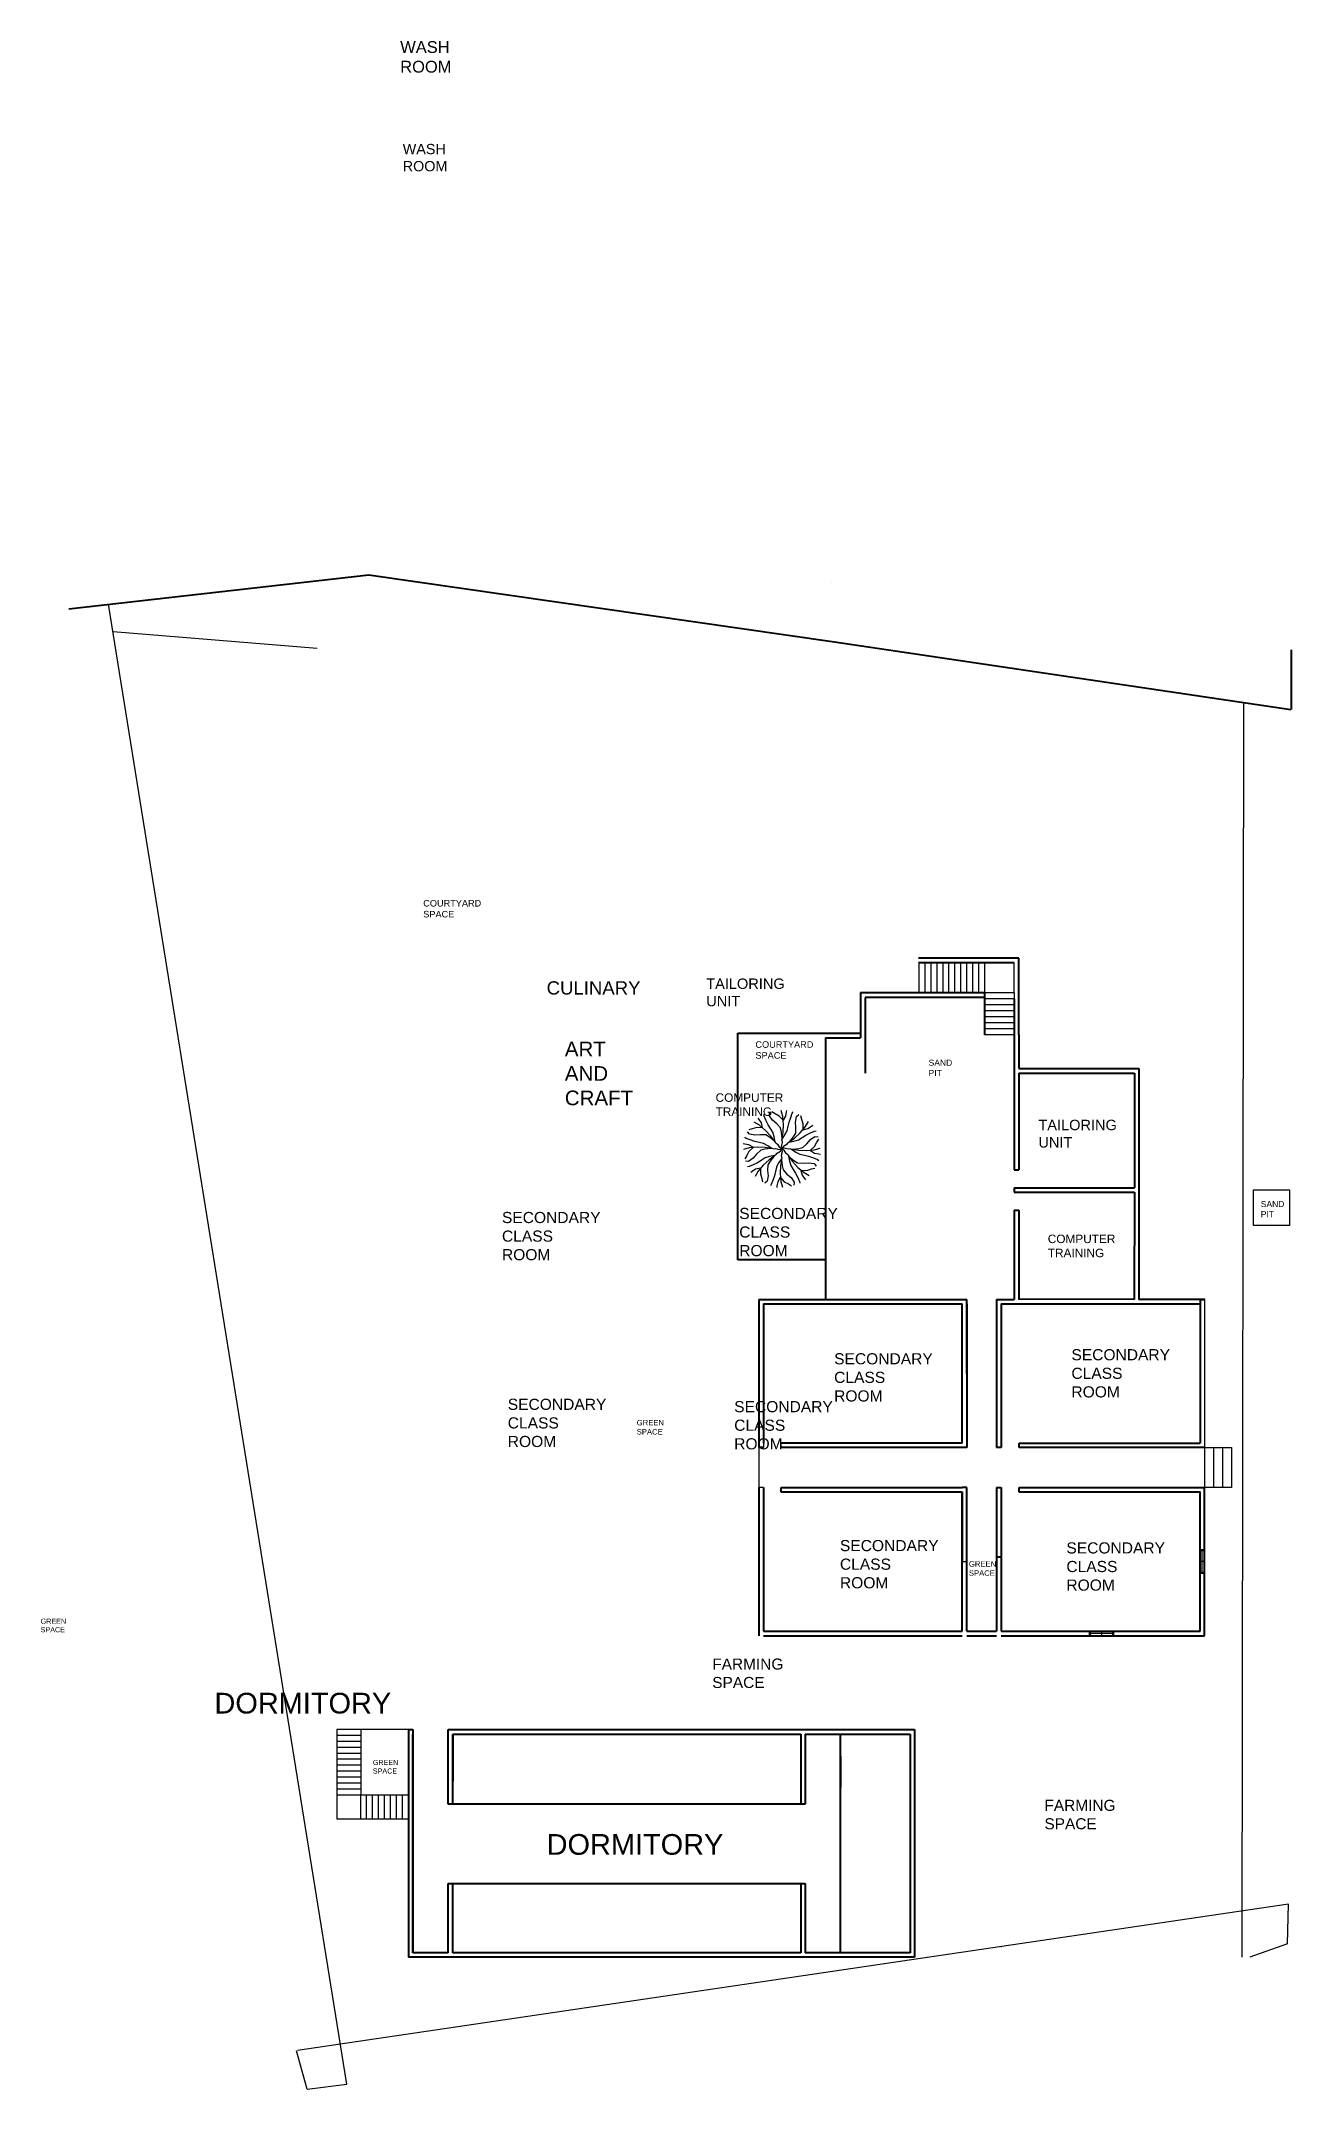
# Model space of a CAD drawing. Header units: metres. Extents: x -353 to 1688, y -477 to 135.
# Drawn here: x 467.7 to 530.6, y 27.7 to 130.7 of the extents above; entities that cross this region are included whole.
import ezdxf

# ---------------------------------------------------------------- set-up
doc = ezdxf.new("R2010")
doc.units = ezdxf.units.M
doc.header["$MEASUREMENT"] = 0
doc.layers.add('STAIR', color=231, linetype='Continuous', plot=False)
doc.layers.add('TEXT', color=141, linetype='Continuous', plot=False)
doc.layers.add('WALL', color=2, linetype='Continuous', lineweight=40)
doc.layers.add('WINDOW', color=10, linetype='Continuous')
doc.styles.get("Standard").update_dxf_attribs({"font": 'arial.ttf'})

msp = doc.modelspace()

# ---------------------------------------------------------------- texts
at = {"layer": 'TEXT', "attachment_point": 1}
for s, width, gutter_width, insert, char_height in [('WASH ROOM', 0.5557971, 2.96711, (485.79435, 130.70011), 0.593422), ('WASH ROOM', 0.4838413, 2.58297, (485.9215, 125.53064), 0.516595), ('COURTYARD SPACE', 0.2376075, 1.64801, (486.95301, 87.49682), 0.3296019), ('TAILORING UNIT', 0.2742055, 2.62079, (501.18413, 83.54684), 0.5241584), ('CULINARY', 0.2539478, 3.34098, (493.15846, 83.40708), 0.668196), ('ART AND CRAFT', 0.3544712, 3.69158, (494.07254, 80.36955), 0.7383169), ('COURTYARD SPACE', 0.2376075, 1.64801, (503.65869, 80.39002), 0.3296019), ('SAND PIT', 0.0374593, 1.5309, (512.36799, 79.46083), 0.30618), ('COMPUTER TRAINING', 0.0507446, 2.12709, (501.65581, 77.76904), 0.4254175), ('TAILORING UNIT', 0.2742055, 2.62079, (517.88981, 76.44004), 0.5241584), ('SAND PIT', 0.0374593, 1.5309, (529.07366, 72.35403), 0.30618), ('SECONDARY CLASS ROOM', 0.2488736, 2.80325, (490.91141, 71.80379), 0.5606504), ('SECONDARY CLASS ROOM', 0.2488736, 2.80325, (502.8446, 72.00788), 0.5606504), ('COMPUTER TRAINING', 0.0507446, 2.12709, (518.36149, 70.66224), 0.4254175), ('SECONDARY CLASS ROOM', 0.2488736, 2.80325, (519.55027, 64.90109), 0.5606504), ('SECONDARY CLASS ROOM', 0.2488736, 2.80325, (507.61708, 64.69699), 0.5606504), ('SECONDARY CLASS ROOM', 0.2488736, 2.80325, (491.20303, 62.40645), 0.5606504), ('SECONDARY CLASS ROOM', 0.2488736, 2.80325, (502.59158, 62.28891), 0.5606504), ('GREEN SPACE', 0.1200778, 1.37896, (497.68888, 61.34209), 0.275792), ('SECONDARY CLASS ROOM', 0.2488736, 2.80325, (507.9087, 55.29966), 0.5606504), ('SECONDARY CLASS ROOM', 0.2488736, 2.80325, (519.29725, 55.18211), 0.5606504), ('GREEN SPACE', 0.1200778, 1.37896, (514.39456, 54.2353), 0.275792), ('GREEN SPACE', 0.386157, 1.2902, (467.71193, 51.34561), 0.258039), ('FARMING SPACE', 0.0644033, 2.7769, (501.48743, 49.33714), 0.5553807), ('DORMITORY', 0.506128, 5.20671, (476.45261, 47.61344), 1.041343), ('GREEN SPACE', 0.386157, 1.2902, (484.41761, 44.23881), 0.258039), ('FARMING SPACE', 0.0644033, 2.7769, (518.19311, 42.23035), 0.5553807), ('DORMITORY', 0.506128, 5.20671, (493.15829, 40.50664), 1.041343)]:
    msp.add_mtext_dynamic_manual_height_columns(s, width=width, gutter_width=gutter_width, heights=[0], dxfattribs=dict(at, insert=insert, char_height=char_height))

# ---------------------------------------------------------------- blocks, each defined once
blk = doc.blocks.new('BRANCHZ', base_point=(0.5, 0.5))
for p, q in [((0.776, 0.517), (0.83, 0.567)), ((0.83, 0.567), (0.876, 0.621)), ((0.876, 0.621), (0.934, 0.663)), ((0.93, 0.533), (0.959, 0.588)), ((0.934, 0.663), (0.976, 0.659)), ((0.959, 0.588), (0.984, 0.629)), ((0.533, 0.508), (0.5, 0.5)), ((0.584, 0.496), (0.533, 0.508)), ((0.613, 0.5), (0.584, 0.496)), ((0.613, 0.5), (0.717, 0.483)), ((0.629, 0.496), (0.684, 0.458)), ((0.642, 0.496), (0.721, 0.504)), ((0.684, 0.458), (0.738, 0.429)), ((0.717, 0.483), (0.821, 0.479)), ((0.721, 0.504), (0.776, 0.517)), ((0.738, 0.429), (0.796, 0.416)), ((0.796, 0.416), (0.851, 0.404)), ((0.821, 0.479), (0.926, 0.488)), ((0.851, 0.404), (0.913, 0.383)), ((0.876, 0.483), (0.93, 0.533)), ((0.876, 0.479), (0.93, 0.446)), ((0.913, 0.383), (0.967, 0.362)), ((0.926, 0.488), (1.001, 0.508)), ((0.93, 0.446), (0.984, 0.437)), ((0.967, 0.362), (0.984, 0.35)), ((0.984, 0.437), (1.005, 0.433))]:
    blk.add_line(p, q)
blk = doc.blocks.new('TREE-16')
at = {"xscale": 120, "yscale": 120, "zscale": 120}
for rotation in [134.9999999999999, 90, 44.99999999999985, 180, 224.9999999999999, 270, 314.9999999999998]:
    blk.add_blockref('BRANCHZ', (0, 0), dxfattribs=dict(at, rotation=rotation))
blk.add_blockref('BRANCHZ', (0, 0), dxfattribs=at)

# ---------------------------------------------------------------- linework, layer by layer
for p, q in [((483.10419, 27.92666), (471.13256, 102.37474)), ((481.61509, 100.13927), (471.35614, 100.98432)), ((528.13597, 34.31239), (528.21816, 97.43193)), ((511.87659, 84.3321), (511.87659, 82.81832)), ((512.77659, 84.3321), (512.77659, 82.81832)), ((515.17659, 84.3321), (515.17659, 82.81832)), ((509.21659, 82.83832), (509.21659, 82.81832)), ((515.17659, 82.81832), (511.87659, 82.81832)), ((503.82737, 67.40566), (509.21659, 67.40566)), ((504.05737, 67.40566), (509.21659, 67.40566)), ((514.05737, 67.40566), (514.28737, 67.40566)), ((503.82737, 60.17566), (503.82737, 58.17566)), ((503.82737, 59.94566), (504.05737, 59.94566)), ((504.95737, 60.17566), (514.05737, 60.17566)), ((504.95737, 59.94566), (514.28737, 59.94566)), ((527.59737, 59.94566), (527.59737, 57.94566)), ((503.82737, 58.17566), (503.82737, 57.94566)), ((504.05737, 57.71566), (504.05743, 57.71566)), ((516.01737, 57.94455), (516.01737, 50.71566)), ((504.05737, 50.48566), (508.05737, 50.48566)), ((530.4651, 36.98629), (480.62923, 29.62119)), ((530.41112, 34.98702), (530.4651, 36.98629)), ((516.01737, 34.8511), (516.01737, 34.81711)), ((530.41112, 34.98702), (528.52833, 34.31239)), ((481.1193, 27.68123), (480.57149, 29.60475)), ((481.1193, 27.68123), (483.10419, 27.92666))]:
    msp.add_line(p, q)
at = {"layer": 'Defpoints'}
for p, q in [((516.92775, 80.71832), (516.90659, 80.71832)), ((528.71402, 72.92075), (530.51402, 72.92075)), ((528.71402, 71.12075), (528.71402, 72.92075)), ((530.51402, 72.92075), (530.51402, 71.12075)), ((530.51402, 71.12075), (528.71402, 71.12075)), ((504.05737, 60.17566), (504.05737, 59.94566)), ((504.95737, 59.94566), (504.95737, 60.17566)), ((504.05743, 57.94496), (503.82737, 57.94496)), ((516.01729, 57.94438), (515.78737, 57.94455)), ((486.2068, 45.76696), (483.8068, 45.76696))]:
    msp.add_line(p, q, dxfattribs=at)
at = {"layer": 'STAIR'}
for p, q in [((511.87659, 84.3321), (511.87659, 82.81832)), ((512.17659, 84.3321), (512.17659, 82.81832)), ((512.47659, 84.3321), (512.47659, 82.81832)), ((512.77659, 84.3321), (512.77659, 82.81832)), ((513.07659, 84.3321), (513.07659, 82.81832)), ((513.37659, 84.3321), (513.37659, 82.81832)), ((513.67659, 84.3321), (513.67659, 82.81832)), ((513.97659, 84.3321), (513.97659, 82.81832)), ((514.27659, 84.3321), (514.27659, 82.81832)), ((514.57659, 84.3321), (514.57659, 82.81832)), ((514.87659, 84.3321), (514.87659, 82.81832)), ((515.17659, 84.3321), (515.17659, 82.81832)), ((516.67253, 82.82247), (516.67253, 84.3319)), ((516.67659, 82.81832), (515.17659, 82.81832)), ((516.67659, 82.51832), (515.17659, 82.51832)), ((516.67659, 82.81832), (516.67659, 82.21832)), ((516.67659, 82.21832), (515.17659, 82.21832)), ((516.67659, 81.91832), (515.17659, 81.91832)), ((516.67659, 81.61832), (515.17659, 81.61832)), ((516.67659, 81.31832), (515.17659, 81.31832)), ((516.67659, 81.01832), (515.17659, 81.01832)), ((516.67659, 80.71832), (515.17659, 80.71832)), ((526.24634, 67.40566), (526.24765, 57.94566)), ((526.24737, 59.94566), (527.59737, 59.94566)), ((526.69737, 59.94566), (526.69737, 57.94566)), ((527.14737, 59.94566), (527.14737, 57.94566)), ((527.59737, 59.94566), (527.59737, 57.94566)), ((527.59737, 57.94566), (526.24737, 57.94566)), ((483.8068, 45.76696), (482.6068, 45.76696)), ((482.6068, 45.76696), (482.6068, 42.46696)), ((483.8068, 45.46696), (482.6068, 45.46696)), ((483.8068, 45.76696), (483.8068, 42.46696)), ((483.8068, 45.16696), (482.6068, 45.16696)), ((483.8068, 44.86696), (482.6068, 44.86696)), ((483.8068, 44.56696), (482.6068, 44.56696)), ((483.8068, 44.26696), (482.6068, 44.26696)), ((483.8068, 43.96696), (482.6068, 43.96696)), ((483.8068, 43.66696), (482.6068, 43.66696)), ((483.8068, 43.36696), (482.6068, 43.36696)), ((483.8068, 43.06696), (482.6068, 43.06696)), ((483.8068, 42.76696), (482.6068, 42.76696)), ((486.2068, 42.46696), (482.6068, 42.46696)), ((482.6068, 42.46696), (482.6068, 41.26696)), ((483.8068, 41.26696), (483.8068, 42.46696)), ((484.1068, 41.26696), (484.1068, 42.46696)), ((484.4068, 41.26696), (484.4068, 42.46696)), ((484.7068, 41.26696), (484.7068, 42.46696)), ((485.0068, 41.26696), (485.0068, 42.46696)), ((485.3068, 41.26696), (485.3068, 42.46696)), ((485.3068, 41.26696), (485.3068, 42.46696)), ((485.6068, 41.26696), (485.6068, 42.46696)), ((485.9068, 41.26696), (485.9068, 42.46696)), ((482.6068, 41.26696), (486.2068, 41.26696))]:
    msp.add_line(p, q, dxfattribs=at)
at = {"layer": 'WALL'}
for p, q in [((469.12638, 102.14736), (484.21523, 103.85754)), ((484.21523, 103.85754), (507.64244, 100.48467)), ((507.50268, 103.48467), (507.50268, 103.48467)), ((507.50268, 100.50479), (507.50268, 100.48467)), ((507.64244, 100.48467), (530.58611, 97.08061)), ((530.59457, 100.08061), (530.59457, 97.08061)), ((516.90737, 84.5621), (511.85471, 84.5621)), ((516.90737, 80.71645), (516.90737, 84.5621)), ((516.6732, 84.3321), (511.85471, 84.3321)), ((508.94912, 82.83832), (508.94912, 80.55986)), ((515.17659, 82.81832), (508.94912, 82.81832)), ((515.17659, 82.58832), (509.17912, 82.58832)), ((509.17912, 82.58832), (509.17912, 78.78986)), ((515.17659, 82.81832), (515.17659, 80.71832)), ((516.67659, 82.51832), (516.67659, 80.71832)), ((502.77912, 80.78986), (508.94912, 80.78986)), ((502.77912, 69.38986), (502.77912, 80.78986)), ((507.17912, 80.55986), (508.94912, 80.55986)), ((507.17912, 80.55986), (507.17912, 67.40566)), ((515.17754, 81.18855), (515.17754, 80.71832)), ((516.67659, 80.71832), (516.67659, 73.91986)), ((516.90659, 80.71832), (516.90659, 79.01986)), ((516.90659, 79.01986), (522.94617, 79.01986)), ((516.90659, 78.78986), (516.90659, 73.91986)), ((516.90659, 78.78986), (522.71612, 78.78986)), ((522.71612, 78.78986), (522.71498, 73.01986)), ((522.94617, 79.01986), (522.94387, 67.40632)), ((516.67659, 73.91986), (516.90659, 73.91986)), ((522.71516, 73.91986), (522.71612, 73.91986)), ((528.18738, 73.78986), (528.19389, 73.78986)), ((516.67659, 73.01986), (516.67659, 72.78986)), ((516.67659, 73.01986), (522.71612, 73.01986)), ((516.67659, 72.78986), (522.71612, 72.78986)), ((522.71494, 72.78986), (522.71387, 67.40637)), ((516.67659, 71.88986), (516.67659, 69.40566)), ((516.67659, 71.88986), (516.90659, 71.88986)), ((516.90659, 71.88986), (516.90659, 69.40566)), ((522.71476, 71.88986), (522.71612, 71.88986)), ((507.17912, 69.38986), (502.77912, 69.38986)), ((503.82737, 69.40566), (507.17912, 69.40566)), ((506.80737, 69.38986), (506.80737, 69.40566)), ((516.67659, 69.40566), (516.67659, 67.40566)), ((516.90659, 69.40566), (516.90659, 67.40566)), ((503.82737, 67.40566), (503.82737, 59.94566)), ((503.82737, 67.40566), (514.28737, 67.40566)), ((504.05737, 67.17566), (514.05737, 67.17566)), ((504.05737, 67.17566), (504.05737, 60.17566)), ((514.05737, 60.17566), (514.05737, 67.17566)), ((514.28737, 63.67566), (514.28737, 67.40566)), ((514.28737, 67.17566), (514.28737, 60.17566)), ((515.78737, 67.40566), (516.01737, 67.40566)), ((515.78737, 67.40566), (515.78737, 59.94566)), ((515.78737, 67.40566), (516.67659, 67.40566)), ((516.01737, 67.40566), (516.67659, 67.40566)), ((516.01737, 67.17566), (516.01737, 59.94566)), ((516.01737, 67.17566), (526.01737, 67.17566)), ((522.71387, 67.40637), (516.90659, 67.40751)), ((526.26398, 67.40566), (522.94387, 67.40632)), ((526.01737, 67.40566), (526.26398, 67.40566)), ((526.01737, 67.40566), (526.01737, 60.17566)), ((504.05737, 59.94566), (503.82737, 59.94566)), ((514.05737, 60.17566), (504.95737, 60.17566)), ((514.28737, 59.94566), (504.95737, 59.94566)), ((514.28737, 60.17566), (514.28737, 59.94566)), ((516.01737, 59.94566), (515.78737, 59.94566)), ((516.01729, 60.17558), (516.01729, 59.94558)), ((516.91729, 60.17558), (526.01737, 60.17566)), ((516.91729, 59.94558), (516.91729, 60.17558)), ((526.24737, 59.94566), (516.91729, 59.94566)), ((503.82737, 57.94566), (503.82737, 50.48566)), ((504.05737, 57.71566), (504.05737, 50.71566)), ((504.05743, 57.94496), (504.05743, 57.71496)), ((504.95743, 57.94566), (514.05737, 57.94566)), ((504.95743, 57.71496), (504.95743, 57.94496)), ((504.95743, 57.71566), (514.05737, 57.71566)), ((514.28737, 57.94566), (514.05737, 57.94566)), ((514.05737, 50.71566), (514.05737, 57.71566)), ((514.05737, 57.71566), (514.05737, 54.2284)), ((514.28737, 50.71566), (514.28737, 57.94566)), ((515.78421, 57.94359), (516.01421, 57.94359)), ((515.78421, 57.94359), (515.78421, 54.44359)), ((515.78737, 57.94455), (515.78737, 50.71566)), ((516.01421, 57.94359), (516.01421, 54.44359)), ((516.01729, 57.94438), (516.01729, 57.71438)), ((516.01729, 57.71438), (516.01737, 57.71438)), ((516.01737, 57.71566), (516.01737, 50.71566)), ((516.91729, 57.94438), (526.24737, 57.94566)), ((516.91729, 57.71438), (516.91729, 57.94438)), ((516.91729, 57.71566), (526.01737, 57.71566)), ((526.01737, 50.71566), (526.01737, 57.71566)), ((526.24737, 50.48566), (526.24737, 57.94566)), ((516.01421, 54.44359), (515.78421, 54.44359)), ((504.05737, 50.71566), (514.05737, 50.71566)), ((504.05737, 50.48566), (514.05737, 50.48566)), ((514.28737, 50.71566), (515.78737, 50.71566)), ((514.28737, 50.48566), (515.78737, 50.48566)), ((516.01737, 50.71566), (526.01737, 50.71566)), ((516.01737, 50.48566), (526.24737, 50.48566)), ((528.15283, 47.25566), (528.15313, 47.25566)), ((486.2068, 45.76696), (486.4368, 45.76696)), ((486.2068, 45.76696), (486.2068, 34.30696)), ((486.4368, 45.76696), (486.4368, 34.53696)), ((486.4368, 34.53696), (486.4368, 45.53696)), ((488.2068, 45.76696), (511.6668, 45.76696)), ((488.2068, 42.01245), (488.2068, 45.76696)), ((488.4368, 45.53696), (488.4368, 43.16673)), ((488.4368, 42.01245), (488.4368, 45.53696)), ((488.4368, 45.53696), (505.9368, 45.53696)), ((498.9368, 45.53696), (498.9368, 45.53696)), ((498.9368, 45.53696), (498.9368, 45.53696)), ((498.9368, 45.53696), (498.9368, 45.53696)), ((498.9368, 45.53696), (498.9368, 45.53696)), ((505.9368, 45.76696), (507.9368, 45.76696)), ((505.9368, 45.53696), (505.9368, 42.01245)), ((506.1668, 45.53696), (511.4368, 45.53696)), ((506.1668, 45.53696), (506.1668, 42.01245)), ((507.9368, 34.53696), (507.9368, 45.53696)), ((511.4368, 45.53696), (511.4368, 34.53696)), ((511.6668, 45.76696), (511.6668, 34.30696)), ((507.9368, 44.42718), (507.9368, 42.85161)), ((506.1668, 42.01245), (488.2068, 42.01245)), ((488.4368, 42.01245), (488.4368, 42.01245)), ((488.2068, 34.53696), (488.2068, 38.01245)), ((488.2068, 38.01245), (506.1668, 38.01245)), ((488.4368, 34.53696), (488.4368, 38.01245)), ((505.9368, 38.01245), (505.9368, 34.53696)), ((506.1668, 38.01245), (506.1668, 34.53696)), ((511.6668, 34.30696), (486.2068, 34.30696)), ((488.2068, 34.53696), (486.4368, 34.53696)), ((505.9368, 34.53696), (488.4368, 34.53696)), ((511.4368, 34.53696), (506.1668, 34.53696))]:
    msp.add_line(p, q, dxfattribs=at)
at = {"layer": 'WINDOW'}
for p, q in [((515.17659, 81.18855), (515.17754, 81.18855)), ((515.17659, 81.13855), (515.17754, 81.13855)), ((515.17754, 80.58855), (515.17659, 80.58855)), ((526.01737, 53.61566), (526.01737, 54.81566)), ((526.01737, 54.81566), (526.24737, 54.81566)), ((526.01737, 54.76566), (526.24737, 54.76566)), ((526.13237, 53.66566), (526.13237, 54.76566)), ((526.24737, 54.81566), (526.24737, 53.61566)), ((514.05737, 54.21566), (514.28737, 54.21566)), ((526.24737, 54.21566), (526.01737, 54.21566)), ((526.24737, 53.66566), (526.01737, 53.66566)), ((526.24737, 53.61566), (526.01737, 53.61566)), ((526.24737, 53.61566), (526.24737, 54.21566)), ((520.46471, 50.48456), (520.46471, 50.71456)), ((520.46471, 50.71456), (521.66471, 50.71456)), ((521.66471, 50.48456), (520.46471, 50.48456)), ((520.51471, 50.48456), (520.51471, 50.71456)), ((521.61471, 50.59956), (520.51471, 50.59956)), ((521.66471, 50.71456), (521.06471, 50.71456)), ((521.06471, 50.71456), (521.06471, 50.48456)), ((521.61471, 50.71456), (521.61471, 50.48456)), ((521.66471, 50.71456), (521.66471, 50.48456))]:
    msp.add_line(p, q, dxfattribs=at)

# ---------------------------------------------------------------- block references
at = {"color": 0, "xscale": 0.0320120484411144, "yscale": 0.0320120484411144, "zscale": 0.0320120484411144}
msp.add_blockref('TREE-16', (504.9847, 74.97466), dxfattribs=at)

msp.set_redraw_order([(e.dxf.handle, doc.entitydb.next_handle()) for e in msp.query("TEXT MTEXT ATTDEF DIMENSION ARC_DIMENSION")])  # texts and dimensions are drawn at this point

doc.saveas('drawing.dxf')
